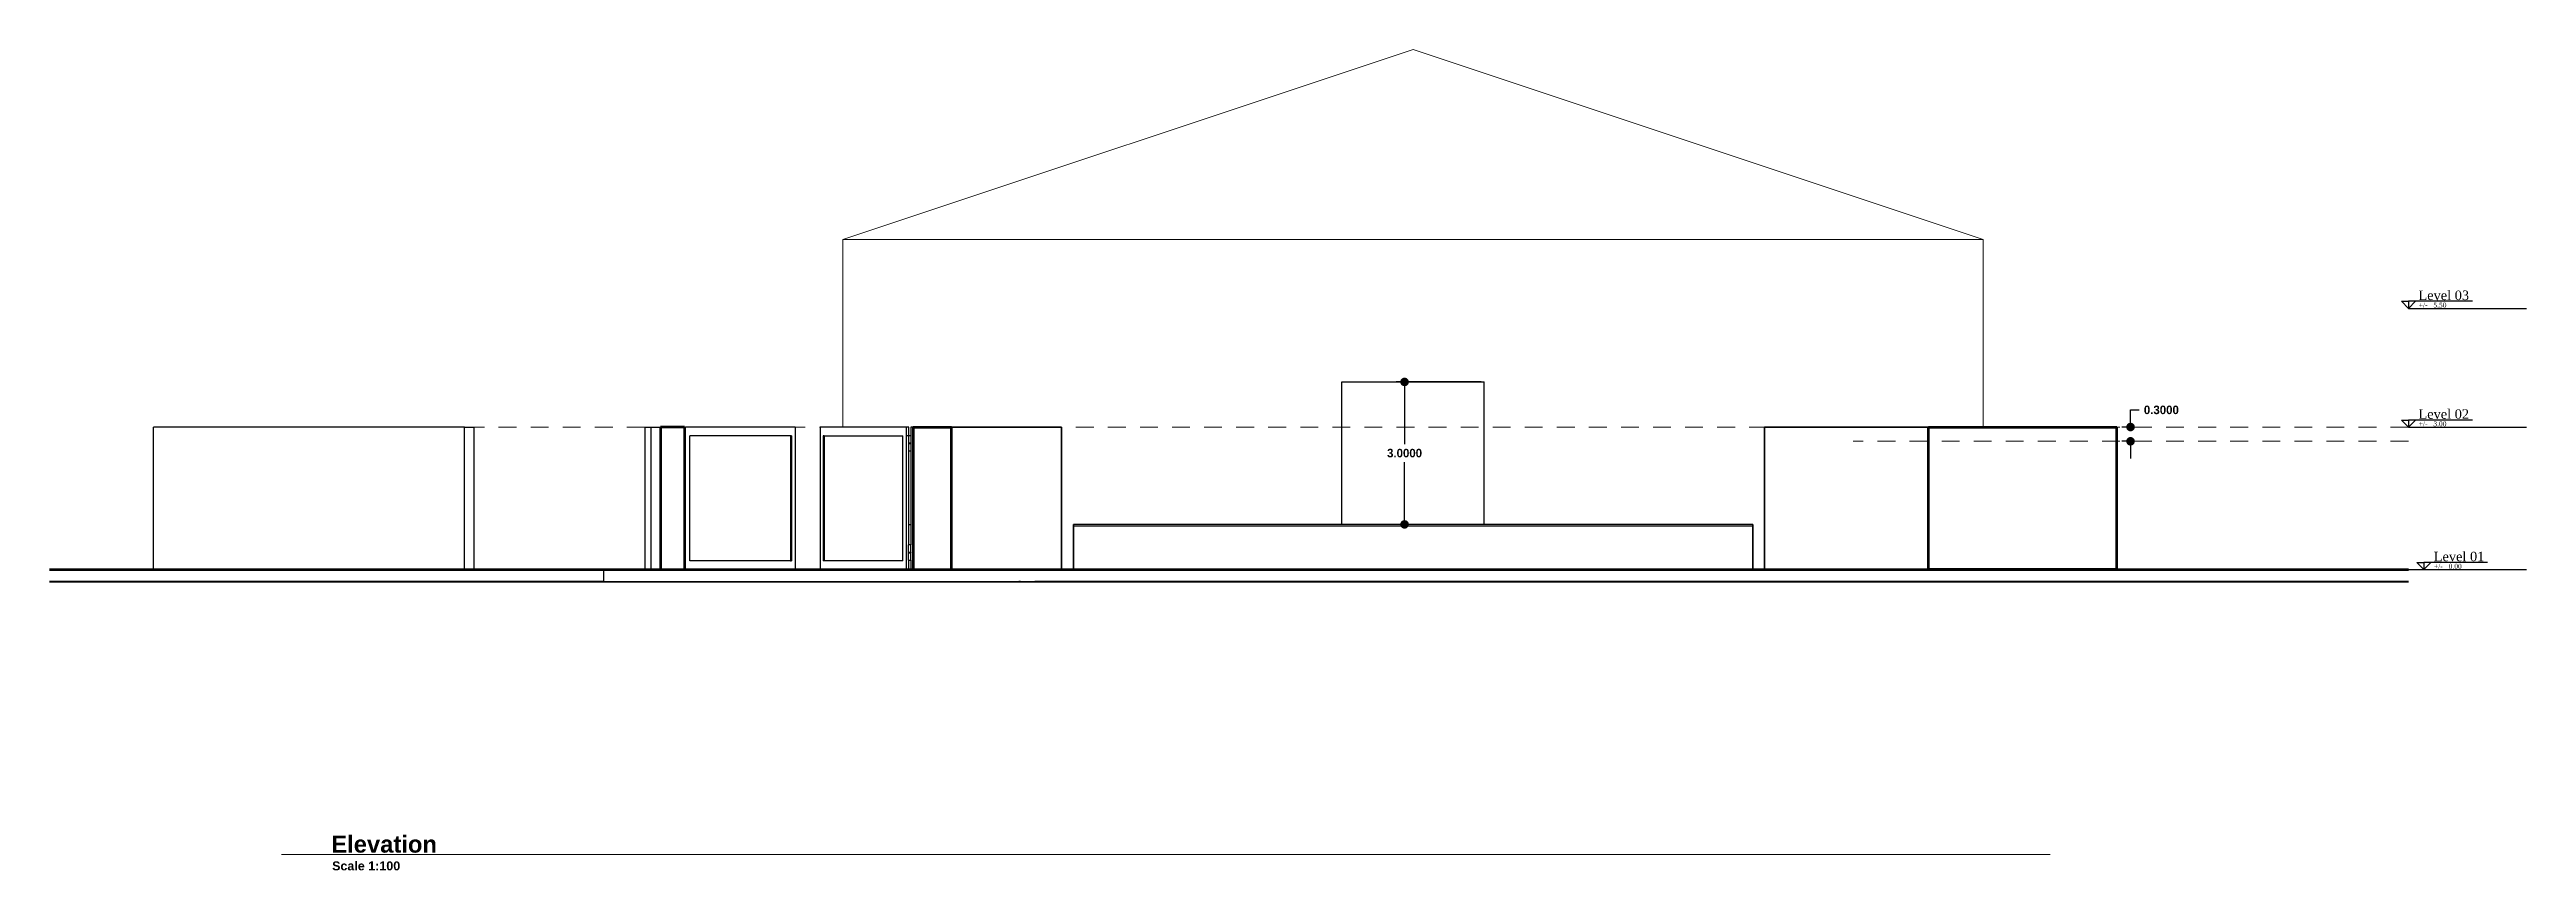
# Model space of a CAD drawing. Header units: metres. Extents: x 2164 to 2480, y 2851 to 3062.
# Drawn here: x 2396.8 to 2449, y 2879.5 to 2896.8 of the extents above; entities that cross this region are included whole.
import ezdxf

# ---------------------------------------------------------------- set-up
doc = ezdxf.new("R2010")
doc.units = ezdxf.units.M
doc.header["$MEASUREMENT"] = 0
doc.linetypes.add('JIS_02_0.7', pattern=[1.35, 0.75, -0.6])
doc.layers.get('0').update_dxf_attribs({"linetype": 'CONTINUOUS'})
doc.layers.get('Defpoints').update_dxf_attribs({"linetype": 'CONTINUOUS'})
doc.styles.add('Arial', font='arial.ttf', dxfattribs={"height": 0.05})
doc.styles.add('Arial_B_3', font='arialbd.ttf', dxfattribs={"height": 2.5})
doc.styles.get("Standard").update_dxf_attribs({"font": 'bold.shx', "bigfont": 'whgtxt.shx'})
doc.dimstyles.new('STANDARD$0', dxfattribs={"dimtxt": 0.2, "dimasz": 0.08, "dimexe": 0.18, "dimexo": 0.0625, "dimgap": 0.09, "dimtad": 0, "dimtih": 1, "dimtoh": 1, "dimzin": 0, "dimdsep": 46, "dimtxsty": 'Arial', "dimblk": 'DOT', "dimcen": 0.09, "dimse1": 1, "dimse2": 1, "dimadec": 0, "dimazin": 3, "dimtfac": 1, "dimtofl": 0, "dimtmove": 0, "dimatfit": 3, "dimfxl": 1, "dimtolj": 1, "dimtzin": 0, "dimarcsym": 0})

msp = doc.modelspace()

# ---------------------------------------------------------------- texts
at = {"attachment_point": 1}
for s, width, gutter_width, heights, insert, char_height in [('{\\fTimes New Roman|b0|i0|c0|p18;Level 03}', 1.9758893, 1, [0.47827], (2446.70188, 2891.68716), 0.2), ('\\pxi-3,l4,t4;{\\fTimes New Roman|b0|i0|c0|p18;+/-^I5.50}', 1.0202224, 0.51634, [0.24695], (2446.60309, 2891.43289), 0.1032672), ('{\\fTimes New Roman|b0|i0|c0|p18;Level 02}', 1.9758893, 1, [0.47827], (2446.70188, 2889.18716), 0.2), ('\\pxi-3,l4,t4;{\\fTimes New Roman|b0|i0|c0|p18;+/-^I3.00}', 1.0202224, 0.51634, [0.24695], (2446.60309, 2888.93289), 0.1032672), ('{\\fTimes New Roman|b0|i0|c0|p18;Level 01}', 1.9758893, 1, [0.47827], (2447.02368, 2886.18716), 0.2), ('\\pxi-3,l4,t4;{\\fTimes New Roman|b0|i0|c0|p18;+/-^I0.00}', 1.0202224, 0.51634, [0.24695], (2446.92488, 2885.93289), 0.1032672)]:
    msp.add_mtext_dynamic_manual_height_columns(s, width=width, gutter_width=gutter_width, heights=heights, dxfattribs=dict(at, insert=insert, char_height=char_height))
at = {"color": 18, "lineweight": 5, "true_color": 0x000000, "attachment_point": 9, "style": 'Arial_B_3'}
for s, insert, char_height, width in [('\\pxql;Elevation ', (2408.44223, 2879.8463), 0.3581588, 5.6737171), ('\\pxql;Scale 1:100', (2405.77004, 2879.47533), 0.1884122, 2.9847029)]:
    msp.add_mtext(s, dxfattribs=dict(at, insert=insert, char_height=char_height, width=width))

# ---------------------------------------------------------------- blocks, each defined once
blk = doc.blocks.new('_Dot')
at = {"color": 0, "linetype": 'ByBlock', "lineweight": -2}
blk.add_line((-0.5, 0), (-1, 0), dxfattribs=at)
at = {"color": 0, "linetype": 'ByBlock', "const_width": 0.5}
blk.add_lwpolyline([(-0.25, 0, 1), (0.25, 0, 1)], format="xyb", close=True, dxfattribs=at)
blk = doc.blocks.new('*D132')
at = {"color": 0, "lineweight": -2, "transparency": 16777216}
for p, q in [((2440.641, 2888.993), (2440.641, 2889.173)), ((2440.641, 2889.173), (2440.821, 2889.173)), ((2440.585, 2888.813), (2440.461, 2888.813)), ((2440.585, 2888.513), (2440.461, 2888.513)), ((2440.641, 2888.333), (2440.641, 2888.153))]:
    blk.add_line(p, q, dxfattribs=at)
at = {"layer": 'Defpoints', "color": 0, "transparency": 16777216}
for p in [(2440.641, 2888.813), (2440.648, 2888.813), (2440.648, 2888.513)]:
    blk.add_point(p, dxfattribs=at)
at = {"color": 0, "lineweight": -2, "transparency": 16777216, "xscale": 0.18, "yscale": 0.18, "zscale": 0.18}
for p, rotation in [((2440.641, 2888.813), 270), ((2440.641, 2888.513), 90)]:
    blk.add_blockref('_Dot', p, dxfattribs=dict(at, rotation=rotation))
at = {"color": 0, "lineweight": 30, "transparency": 16777216, "insert": (2441.29, 2889.173), "char_height": 0.18, "attachment_point": 5}
blk.add_mtext('\\A1;0.3000', dxfattribs=at)
blk = doc.blocks.new('*D135')
at = {"color": 0, "lineweight": -2, "transparency": 16777216}
for p, q in [((2426.976, 2889.763), (2425.18, 2889.763)), ((2425.36, 2889.583), (2425.36, 2888.454)), ((2425.36, 2886.943), (2425.36, 2888.071)), ((2426.976, 2886.763), (2425.18, 2886.763))]:
    blk.add_line(p, q, dxfattribs=at)
at = {"layer": 'Defpoints', "color": 0, "transparency": 16777216}
for p in [(2425.36, 2889.763), (2427.039, 2889.763), (2427.039, 2886.763)]:
    blk.add_point(p, dxfattribs=at)
at = {"color": 0, "lineweight": -2, "transparency": 16777216, "xscale": 0.18, "yscale": 0.18, "zscale": 0.18}
for p, rotation in [((2425.36, 2889.763), 90), ((2425.36, 2886.763), 270)]:
    blk.add_blockref('_Dot', p, dxfattribs=dict(at, rotation=rotation))
at = {"color": 0, "lineweight": 30, "transparency": 16777216, "insert": (2425.36, 2888.263), "char_height": 0.18, "attachment_point": 5}
blk.add_mtext('\\A1;3.0000', dxfattribs=at)

# ---------------------------------------------------------------- dimensions: what is measured, and where the dimension line sits
at = {"color": 244, "lineweight": 30, "true_color": 0x991b1e}
for p1, p2, distance, picture, middle in [((2427.0391, 2886.76265), (2427.0391, 2889.76265), 1.67947, '*D135', (2425.35963, 2888.26265)), ((2440.64826, 2888.51265), (2440.64826, 2888.81265), 0.00742, '*D132', (2441.29018, 2889.17265))]:
    dim = msp.add_aligned_dim(p1=p1, p2=p2, distance=distance, dimstyle='STANDARD$0', override={"dimtxt": 0.18, "dimasz": 0.18, "dimexo": 0.063, "dimdec": 4, "dimtxsty": 'Standard', "dimse1": 0, "dimse2": 0, "dimazin": 0, "dimtdec": 4, "dimldrblk": 'Dot'}, dxfattribs=at)
    dim.commit()
    dim.dimension.update_dxf_attribs({"geometry": picture, "text_midpoint": middle})

# ---------------------------------------------------------------- linework, layer by layer
at = {"color": 252, "lineweight": 18, "true_color": 0x939598}
for p, q in [((2425.5391, 2896.76265), (2413.5391, 2892.76265)), ((2425.5391, 2896.76265), (2437.5391, 2892.76265)), ((2413.5391, 2892.76265), (2437.5391, 2892.76265)), ((2413.5391, 2888.81265), (2413.5391, 2892.76265)), ((2437.5391, 2888.81265), (2437.5391, 2892.76265))]:
    msp.add_line(p, q, dxfattribs=at)
for p, q in [((2446.49154, 2891.31265), (2448.97536, 2891.31265)), ((2447.83612, 2891.46104), (2446.63992, 2891.46104)), ((2424.0391, 2886.76265), (2424.0391, 2889.76265)), ((2424.0391, 2889.76265), (2427.0391, 2889.76265)), ((2427.0391, 2886.76265), (2427.0391, 2889.76265)), ((2447.83612, 2888.96104), (2446.63992, 2888.96104)), ((2399.02939, 2888.81265), (2399.02964, 2888.81265)), ((2399.02939, 2885.81265), (2399.02939, 2888.81265)), ((2399.02964, 2885.81265), (2399.02964, 2888.81265)), ((2405.56963, 2888.81265), (2399.02964, 2888.81265)), ((2405.56963, 2885.81265), (2405.56963, 2888.81265)), ((2405.56963, 2888.81265), (2405.76956, 2888.81265)), ((2405.76956, 2888.81265), (2405.76956, 2885.81265)), ((2409.37217, 2888.81265), (2409.4992, 2888.81265)), ((2409.37217, 2885.81265), (2409.37217, 2888.81265)), ((2409.4992, 2885.81265), (2409.4992, 2888.81265)), ((2409.4992, 2888.81265), (2409.69913, 2888.81265)), ((2410.20164, 2888.81265), (2410.20027, 2888.81265)), ((2410.20027, 2888.62854), (2410.20164, 2888.62854)), ((2410.20027, 2888.47169), (2410.20027, 2888.4635)), ((2410.20164, 2888.47169), (2410.20027, 2888.47169)), ((2410.20164, 2888.4635), (2410.20027, 2888.4635)), ((2410.20027, 2888.4635), (2410.20027, 2888.30665)), ((2410.20164, 2888.81265), (2410.22143, 2888.81265)), ((2410.20164, 2888.62854), (2410.20164, 2888.81265)), ((2410.20318, 2888.62854), (2410.20164, 2888.62854)), ((2410.20164, 2888.4635), (2410.20164, 2888.47169)), ((2410.20318, 2888.47169), (2410.20164, 2888.47169)), ((2410.20317, 2888.4635), (2410.20164, 2888.4635)), ((2410.20317, 2888.4635), (2410.20317, 2888.30665)), ((2410.20318, 2888.62854), (2410.20318, 2888.47169)), ((2410.20318, 2888.62854), (2410.22143, 2888.62854)), ((2412.53035, 2888.81267), (2410.22143, 2888.81265)), ((2410.22143, 2888.62854), (2410.22143, 2888.81265)), ((2410.22146, 2885.8137), (2410.22143, 2888.62854)), ((2412.43613, 2888.62855), (2410.31779, 2888.62854)), ((2410.31782, 2885.99782), (2410.31779, 2888.62854)), ((2412.43613, 2888.62855), (2412.43433, 2885.99784)), ((2412.45486, 2888.62855), (2412.43613, 2888.62855)), ((2412.45486, 2888.62855), (2412.45489, 2885.99784)), ((2412.53181, 2888.81265), (2412.53035, 2888.81267)), ((2412.53035, 2888.81267), (2412.53038, 2885.81372)), ((2412.53181, 2888.81265), (2412.53184, 2885.81372)), ((2413.06093, 2888.81256), (2413.06092, 2885.81361)), ((2413.5391, 2888.81257), (2413.06093, 2888.81256)), ((2413.14501, 2888.62845), (2413.12026, 2888.62845)), ((2413.12026, 2888.62845), (2413.12026, 2885.99774)), ((2413.14501, 2888.62845), (2414.79993, 2888.62847)), ((2413.14501, 2888.62845), (2413.14644, 2885.99774)), ((2413.5391, 2888.81257), (2413.5391, 2888.81265)), ((2414.87567, 2888.81259), (2413.5391, 2888.81257)), ((2414.79992, 2885.99776), (2414.79993, 2888.62847)), ((2414.87566, 2885.81364), (2414.87567, 2888.62847)), ((2414.92458, 2888.81259), (2414.87567, 2888.81259)), ((2414.87567, 2888.62847), (2414.87567, 2888.81259)), ((2414.91788, 2888.62847), (2414.87567, 2888.62847)), ((2414.91784, 2888.46343), (2414.91784, 2888.30659)), ((2414.91784, 2888.46343), (2414.92458, 2888.46343)), ((2414.92458, 2888.62848), (2414.91788, 2888.62847)), ((2414.91788, 2888.62847), (2414.91788, 2888.47163)), ((2414.92458, 2888.47163), (2414.91788, 2888.47163)), ((2414.92458, 2888.62848), (2414.92458, 2888.81259)), ((2414.96554, 2888.62848), (2414.92458, 2888.62848)), ((2414.92458, 2888.46343), (2414.92458, 2888.47163)), ((2414.92654, 2888.47163), (2414.92458, 2888.47163)), ((2414.92458, 2888.46343), (2414.96554, 2888.46343)), ((2414.92654, 2888.47163), (2414.92689, 2888.47163)), ((2414.96532, 2888.47163), (2414.92689, 2888.47163)), ((2414.94276, 2888.62848), (2414.94276, 2888.64487)), ((2414.94276, 2888.46343), (2414.94276, 2888.47163)), ((2414.96554, 2888.47163), (2414.96532, 2888.47163)), ((2414.96554, 2888.81265), (2414.96554, 2888.62848)), ((2415.01892, 2888.81265), (2414.96554, 2888.81265)), ((2414.96769, 2888.62848), (2414.96554, 2888.62848)), ((2414.96554, 2888.47163), (2414.96554, 2888.46343)), ((2414.96769, 2888.47163), (2414.96554, 2888.47163)), ((2414.96774, 2888.46343), (2414.96554, 2888.46343)), ((2414.96769, 2888.62848), (2414.96769, 2888.47163)), ((2414.96774, 2888.46343), (2414.96774, 2888.30659)), ((2446.49154, 2888.81265), (2448.97536, 2888.81265)), ((2410.20027, 2888.30665), (2410.20164, 2888.30665)), ((2410.20027, 2888.30665), (2410.20027, 2886.33065)), ((2410.20167, 2886.33065), (2410.20164, 2888.30665)), ((2410.20317, 2888.30665), (2410.20164, 2888.30665)), ((2414.92458, 2888.30659), (2414.91784, 2888.30659)), ((2414.92457, 2886.76265), (2414.92458, 2888.30659)), ((2414.96179, 2888.30659), (2414.92458, 2888.30659)), ((2414.96179, 2888.30659), (2414.96184, 2888.30659)), ((2414.96184, 2888.30659), (2414.96536, 2888.30659)), ((2414.96554, 2888.30659), (2414.96536, 2888.30659)), ((2414.96554, 2888.30659), (2414.96554, 2886.76265)), ((2414.96774, 2888.30659), (2414.96554, 2888.30659)), ((2414.92457, 2886.76265), (2414.96554, 2886.76265)), ((2414.92457, 2886.33058), (2414.92457, 2886.76265)), ((2414.96554, 2886.76265), (2414.96554, 2886.33058)), ((2418.8891, 2886.76265), (2418.3891, 2886.76265)), ((2422.3891, 2886.72265), (2418.3891, 2886.72265)), ((2421.8891, 2886.76265), (2418.8891, 2886.76265)), ((2422.3891, 2886.76265), (2421.8891, 2886.76265)), ((2423.6391, 2886.76265), (2422.3891, 2886.76265)), ((2428.68909, 2886.72265), (2422.3891, 2886.72265)), ((2426.6391, 2886.76265), (2423.6391, 2886.76265)), ((2428.68909, 2886.76265), (2426.6391, 2886.76265)), ((2432.6891, 2886.76265), (2428.68909, 2886.76265)), ((2432.6891, 2886.72265), (2428.68909, 2886.72265)), ((2399.02939, 2885.81265), (2399.02964, 2885.81265)), ((2399.02964, 2885.81265), (2405.56963, 2885.81265)), ((2405.56963, 2885.81265), (2405.76956, 2885.81265)), ((2405.76956, 2885.81265), (2408.50557, 2885.81265)), ((2408.50557, 2885.56265), (2408.50557, 2885.81265)), ((2408.50557, 2885.81265), (2409.37217, 2885.81265)), ((2409.37217, 2885.81265), (2409.4992, 2885.81265)), ((2409.4992, 2885.81265), (2409.69913, 2885.81265)), ((2409.69913, 2885.81265), (2410.20027, 2885.81265)), ((2410.20167, 2886.33065), (2410.20027, 2886.33065)), ((2410.20027, 2886.33065), (2410.20027, 2886.1738)), ((2410.20027, 2886.1738), (2410.20167, 2886.1738)), ((2410.20027, 2886.1738), (2410.20027, 2886.1656)), ((2410.20027, 2886.1656), (2410.20027, 2886.00876)), ((2410.20167, 2886.1656), (2410.20027, 2886.1656)), ((2410.20027, 2886.00876), (2410.20027, 2885.81265)), ((2410.20027, 2886.00876), (2410.20167, 2886.00876)), ((2410.20027, 2885.81265), (2412.45822, 2885.81265)), ((2410.20319, 2886.33065), (2410.20167, 2886.33065)), ((2410.20167, 2886.1656), (2410.20167, 2886.1738)), ((2410.20319, 2886.1738), (2410.20167, 2886.1738)), ((2410.2032, 2886.1656), (2410.20167, 2886.1656)), ((2410.20167, 2885.8137), (2410.20167, 2886.00876)), ((2410.2032, 2886.00876), (2410.20167, 2886.00876)), ((2410.20167, 2885.8137), (2410.22146, 2885.8137)), ((2410.20319, 2886.1738), (2410.20319, 2886.33065)), ((2410.2032, 2886.00876), (2410.2032, 2886.1656)), ((2412.45822, 2885.81368), (2410.22146, 2885.8137)), ((2412.43433, 2885.99784), (2410.31782, 2885.99782)), ((2412.43433, 2885.99784), (2412.44114, 2885.99784)), ((2412.44114, 2885.99784), (2412.45489, 2885.99784)), ((2412.47783, 2885.81368), (2412.45822, 2885.81368)), ((2412.45822, 2885.81368), (2412.45822, 2885.81265)), ((2412.45822, 2885.81265), (2412.47783, 2885.81265)), ((2412.47783, 2885.81368), (2412.47783, 2885.81265)), ((2412.51572, 2885.81368), (2412.47783, 2885.81368)), ((2412.47783, 2885.81265), (2412.53317, 2885.81265)), ((2412.53038, 2885.81372), (2412.51572, 2885.81368)), ((2412.53184, 2885.81372), (2412.53038, 2885.81372)), ((2412.53317, 2885.81368), (2412.53184, 2885.81372)), ((2412.53463, 2885.81368), (2412.53317, 2885.81368)), ((2412.53317, 2885.81368), (2412.53317, 2885.81265)), ((2412.53317, 2885.81265), (2412.53463, 2885.81265)), ((2412.53463, 2885.81368), (2412.53463, 2885.81265)), ((2412.53463, 2885.81265), (2413.05734, 2885.81265)), ((2413.05734, 2885.81358), (2413.06092, 2885.81361)), ((2413.05734, 2885.81358), (2413.05734, 2885.81265)), ((2413.05734, 2885.81265), (2413.10086, 2885.81265)), ((2413.06092, 2885.81361), (2413.10086, 2885.81358)), ((2413.10796, 2885.81361), (2413.10086, 2885.81358)), ((2413.10086, 2885.81358), (2413.10086, 2885.81265)), ((2413.10086, 2885.81265), (2413.14963, 2885.81265)), ((2413.10796, 2885.81361), (2413.14963, 2885.81358)), ((2413.14644, 2885.99774), (2413.12026, 2885.99774)), ((2414.79992, 2885.99776), (2413.14644, 2885.99774)), ((2413.14963, 2885.81358), (2413.5391, 2885.81362)), ((2413.14963, 2885.81358), (2413.14963, 2885.81265)), ((2413.14963, 2885.81265), (2413.5391, 2885.81265)), ((2413.5391, 2885.81362), (2414.87566, 2885.81364)), ((2413.5391, 2885.81265), (2413.5391, 2885.81362)), ((2413.5391, 2885.81265), (2414.96554, 2885.81265)), ((2414.92457, 2885.81364), (2414.87566, 2885.81364)), ((2414.91784, 2886.17374), (2414.91784, 2886.33058)), ((2414.92457, 2886.33058), (2414.91784, 2886.33058)), ((2414.91784, 2886.17374), (2414.92457, 2886.17374)), ((2414.91788, 2886.00869), (2414.91788, 2886.16554)), ((2414.91788, 2886.16554), (2414.92457, 2886.16554)), ((2414.91788, 2886.00869), (2414.92457, 2886.00869)), ((2414.96554, 2886.33058), (2414.92457, 2886.33058)), ((2414.92457, 2886.16554), (2414.92457, 2886.17374)), ((2414.96179, 2886.17374), (2414.92457, 2886.17374)), ((2414.92457, 2886.16554), (2414.96554, 2886.16554)), ((2414.92457, 2886.00869), (2414.96554, 2886.0087)), ((2414.92457, 2885.81364), (2414.92457, 2886.00869)), ((2414.94275, 2886.17374), (2414.94275, 2886.16554)), ((2414.94275, 2886.0087), (2414.94275, 2885.9923)), ((2414.96183, 2886.17374), (2414.96179, 2886.17374)), ((2414.96183, 2886.17374), (2414.96554, 2886.17374)), ((2414.96774, 2886.33058), (2414.96554, 2886.33058)), ((2414.96554, 2886.17374), (2414.96554, 2886.16554)), ((2414.96554, 2886.17374), (2414.96774, 2886.17374)), ((2414.96769, 2886.16554), (2414.96554, 2886.16554)), ((2414.96554, 2886.0087), (2414.96554, 2885.81265)), ((2414.96769, 2886.0087), (2414.96554, 2886.0087)), ((2414.96554, 2885.81265), (2415.01892, 2885.81265)), ((2414.96769, 2886.0087), (2414.96769, 2886.16554)), ((2414.96774, 2886.17374), (2414.96774, 2886.33058)), ((2415.01892, 2885.81265), (2415.82475, 2885.81265)), ((2418.1391, 2885.81265), (2415.82475, 2885.81265)), ((2418.3891, 2885.81265), (2418.1391, 2885.81265)), ((2422.3891, 2885.81265), (2418.3891, 2885.81265)), ((2427.5391, 2885.81265), (2423.5391, 2885.81265)), ((2428.68909, 2885.81265), (2427.5391, 2885.81265)), ((2432.6891, 2885.81265), (2428.68909, 2885.81265)), ((2432.9391, 2885.81265), (2432.6891, 2885.81265)), ((2436.38988, 2885.81265), (2432.9391, 2885.81265)), ((2446.49154, 2885.81265), (2440.35024, 2885.81265)), ((2446.49154, 2885.81265), (2448.97536, 2885.81265)), ((2448.15791, 2885.96104), (2446.96172, 2885.96104)), ((2408.50557, 2885.56265), (2396.83787, 2885.56265)), ((2396.83787, 2885.55265), (2417.24294, 2885.55265)), ((2408.50557, 2885.56265), (2413.08852, 2885.56265)), ((2413.08852, 2885.56265), (2413.0886, 2885.56262)), ((2413.0886, 2885.56262), (2413.1147, 2885.56265)), ((2413.1147, 2885.56265), (2413.11477, 2885.56262)), ((2413.11477, 2885.56262), (2413.11485, 2885.56265)), ((2413.11485, 2885.56265), (2417.27313, 2885.56265)), ((2417.27313, 2885.56265), (2417.23853, 2885.56162)), ((2417.23853, 2885.56162), (2417.24294, 2885.55265)), ((2417.24294, 2885.55265), (2417.57865, 2885.56265)), ((2417.24294, 2885.55265), (2446.49154, 2885.55265)), ((2417.27313, 2885.56265), (2417.57865, 2885.56265)), ((2446.49154, 2885.56265), (2417.57865, 2885.56265))]:
    msp.add_line(p, q)
at = {"color": 251, "linetype": 'JIS_02_0.7', "lineweight": 9, "ltscale": 0.5, "true_color": 0x636466}
for p, q in [((2446.49154, 2888.81265), (2403.47133, 2888.81265)), ((2446.49154, 2888.51265), (2434.80498, 2888.51265))]:
    msp.add_line(p, q, dxfattribs=at)
at = {"lineweight": 60}
for p, q in [((2409.69913, 2888.81265), (2409.69913, 2885.81265)), ((2410.20027, 2888.81265), (2409.69913, 2888.81265)), ((2410.20027, 2888.81265), (2410.20027, 2888.62854)), ((2410.20027, 2888.62854), (2410.20027, 2885.81265)), ((2415.01892, 2888.81265), (2415.01892, 2885.81265)), ((2415.01892, 2888.81265), (2415.82475, 2888.81265)), ((2415.82475, 2885.81265), (2415.82475, 2888.81265)), ((2436.38988, 2885.81265), (2436.38988, 2888.81265)), ((2436.38988, 2888.81265), (2437.5391, 2888.81265)), ((2437.5391, 2888.81265), (2440.35024, 2888.81265)), ((2440.35024, 2885.81265), (2440.35024, 2888.81265)), ((2396.83787, 2885.81265), (2446.49154, 2885.81265)), ((2440.35024, 2885.81265), (2436.38988, 2885.81265))]:
    msp.add_line(p, q, dxfattribs=at)
at = {"lineweight": 35}
for p, q in [((2415.82475, 2888.81265), (2417.2391, 2888.81265)), ((2418.1391, 2888.81265), (2417.2391, 2888.81265)), ((2418.1391, 2885.81265), (2418.1391, 2888.81265)), ((2432.9391, 2885.81265), (2432.9391, 2888.81265)), ((2433.8391, 2888.81265), (2432.9391, 2888.81265)), ((2433.8391, 2888.81265), (2436.38988, 2888.81265)), ((2418.3891, 2886.72265), (2418.3891, 2886.76265)), ((2418.3891, 2885.81265), (2418.3891, 2886.72265)), ((2432.6891, 2886.72265), (2432.6891, 2886.76265)), ((2432.6891, 2885.81265), (2432.6891, 2886.72265)), ((2423.5391, 2885.81265), (2422.3891, 2885.81265))]:
    msp.add_line(p, q, dxfattribs=at)
at = {"color": 18, "lineweight": 5, "true_color": 0x000000}
msp.add_line((2401.72325, 2879.81406), (2438.94686, 2879.81406), dxfattribs=at)
for points in [[(2446.49154, 2891.31265), (2446.34315, 2891.46104), (2446.34315, 2891.46104), (2446.49154, 2891.46104)], [(2446.49154, 2891.31265), (2446.63992, 2891.46104), (2446.63992, 2891.46104), (2446.49154, 2891.46104)], [(2446.49154, 2888.81265), (2446.34315, 2888.96104), (2446.34315, 2888.96104), (2446.49154, 2888.96104)], [(2446.49154, 2888.81265), (2446.63992, 2888.96104), (2446.63992, 2888.96104), (2446.49154, 2888.96104)], [(2446.81333, 2885.81265), (2446.66495, 2885.96104), (2446.66495, 2885.96104), (2446.81333, 2885.96104)], [(2446.81333, 2885.81265), (2446.96172, 2885.96104), (2446.96172, 2885.96104), (2446.81333, 2885.96104)]]:
    msp.add_lwpolyline(points, close=True)

msp.set_redraw_order([(e.dxf.handle, doc.entitydb.next_handle()) for e in msp.query("TEXT MTEXT ATTDEF DIMENSION ARC_DIMENSION")])  # texts and dimensions are drawn at this point

doc.saveas('drawing.dxf')
